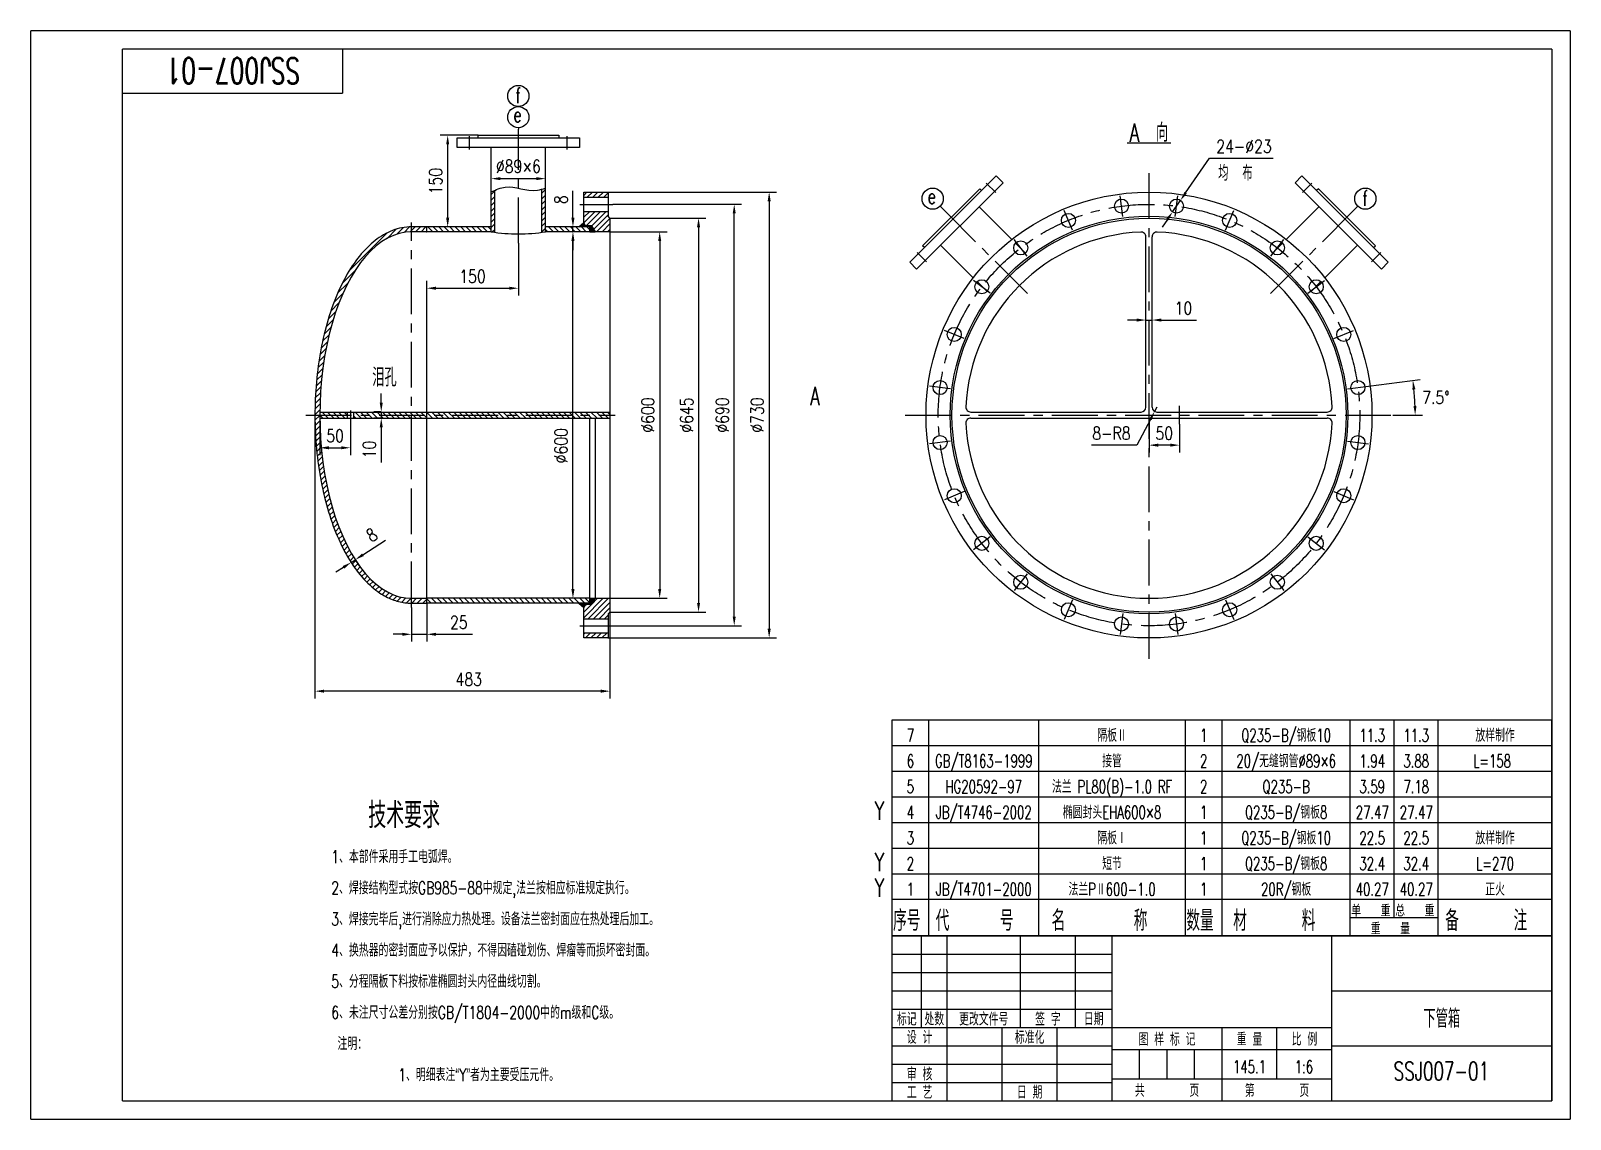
# Model space of a CAD drawing. Header units: millimetres. Extents: x -150 to 2370, y -30 to 1752.
import ezdxf
from ezdxf.enums import TextEntityAlignment as Align

# ---------------------------------------------------------------- set-up
doc = ezdxf.new("R2010")
doc.units = ezdxf.units.MM
doc.header["$LTSCALE"] = 60
doc.linetypes.add('CENTER', pattern=[2, 1.25, -0.25, 0.25, -0.25])
for name, color, linetype in [('1轮廓实线层', 7, 'Continuous'), ('2细线层', 4, 'Continuous'), ('3中心线层', 1, 'CENTER'), ('5剖面线层', 2, 'Continuous'), ('6文字层', 3, 'Continuous'), ('7标注层', 4, 'Continuous'), ('DRAWING0', 2, 'Continuous'), ('图框层', 7, 'Continuous')]:
    doc.layers.add(name, color=color, linetype=linetype)
doc.styles.add('PC_TEXTSTYLE', font='romans.shx', dxfattribs={"width": 0.8, "bigfont": 'hzfs.shx'})
doc.styles.add('TH_GBDIM', font='romans.shx', dxfattribs={"width": 0.8, "bigfont": 'gbcbig.shx'})
doc.dimstyles.new('TH_GBDIM', dxfattribs={"dimscale": 6, "dimtxt": 3.5, "dimasz": 2.5, "dimexe": 2, "dimexo": 0, "dimgap": 1.5, "dimtad": 1, "dimdec": 1, "dimzin": 0, "dimdsep": 46, "dimtxsty": 'TH_GBDIM', "dimcen": 2.5, "dimclrd": 130, "dimclre": 130, "dimclrt": 3, "dimadec": 0, "dimazin": 0, "dimtfac": 0.714286, "dimtdec": 1, "dimtmove": 0, "dimatfit": 3, "dimfxl": 0, "dimtolj": 1, "dimtzin": 0, "dimlwd": -1, "dimlwe": -1, "dimarcsym": 0})

msp = doc.modelspace()

# ---------------------------------------------------------------- texts
at = {"layer": '6文字层', "style": 'PC_TEXTSTYLE', "width": 0.667}
for s, height, p in [('f', 25, (643.77, 1633.53)), ('e', 25, (640.39, 1602.22)), ('A  向', 30, (1649.01, 1570.38)), ('均  布', 25, (1793.73, 1506.71)), ('f', 25, (2030.33, 1465.27)), ('e', 25, (1318.56, 1468.65)), ('泪孔', 30, (408.9, 1169.64)), ('A', 30, (1126.1, 1138.82)), ('Y', 30, (1231.62, 460.31)), ('Y', 30, (1231.62, 376.31)), ('Y', 30, (1231.62, 334.31))]:
    msp.add_text(s, height=height, dxfattribs=at).set_placement(p)
at = {"layer": '6文字层', "style": 'PC_TEXTSTYLE', "width": 0.7}
msp.add_text('技术要求', height=42, dxfattribs=at).set_placement((461.19, 433.96), align=Align.BOTTOM_CENTER)
for s, p in [('1、本部件采用手工电弧焊。', (342, 382.96)), ('2、焊接结构型式按GB985-88中规定,法兰按相应标准规定执行。', (342, 331.96)), ('3、焊接完毕后,进行消除应力热处理。设备法兰密封面应在热处理后加工。', (342, 280.96)), ('4、换热器的密封面应予以保护，不得因磕碰划伤、焊瘤等而损坏密封面。', (342, 229.96)), ('5、分程隔板下料按标准椭圆封头内径曲线切割。', (342, 178.96)), ('6、未注尺寸公差分别按GB/T1804-2000中的m级和C级。', (342, 127.96)), (' 注明：', (342, 76.96)), ('          1、明细表注“Y”者为主要受压元件。', (342, 25.96))]:
    msp.add_text(s, height=21, dxfattribs=at).set_placement(p, align=Align.BOTTOM_LEFT)

# ---------------------------------------------------------------- blocks, each defined once
blk = doc.blocks.new('*D4')
at = {"layer": '7标注层', "color": 130}
for p, q in [((582.1, 1580.9), (520.4, 1580.9)), ((532.4, 1565.9), (532.4, 1445.9)), ((603.6, 1430.9), (520.4, 1430.9))]:
    blk.add_line(p, q, dxfattribs=at)
for points in [[(529.9, 1565.9), (534.9, 1565.9), (532.4, 1580.9)], [(529.9, 1445.9), (534.9, 1445.9), (532.4, 1430.9)]]:
    blk.add_solid(points, dxfattribs=at)
at = {"layer": 'Defpoints', "color": 0}
for p in [(582.1, 1580.9), (532.4, 1430.9), (603.6, 1430.9)]:
    blk.add_point(p, dxfattribs=at)
at = {"layer": '7标注层', "color": 3, "insert": (512.9, 1505.9), "char_height": 21, "attachment_point": 5, "rotation": 90, "style": 'TH_GBDIM'}
blk.add_mtext('\\A1;150{}{}', dxfattribs=at)
blk = doc.blocks.new('*D5')
at = {"layer": '7标注层', "color": 130}
for p, q in [((648.1, 1404.2), (648.1, 1318.5)), ((498.1, 1117.9), (498.1, 1342.5)), ((513.1, 1330.5), (633.1, 1330.5))]:
    blk.add_line(p, q, dxfattribs=at)
for points in [[(513.1, 1333), (513.1, 1328), (498.1, 1330.5)], [(633.1, 1333), (633.1, 1328), (648.1, 1330.5)]]:
    blk.add_solid(points, dxfattribs=at)
at = {"layer": 'Defpoints', "color": 0}
for p in [(648.1, 1404.2), (648.1, 1330.5), (498.1, 1117.9)]:
    blk.add_point(p, dxfattribs=at)
at = {"layer": '7标注层', "color": 3, "insert": (573.1, 1350), "char_height": 21, "attachment_point": 5, "style": 'TH_GBDIM'}
blk.add_mtext('\\A1;150{}{}', dxfattribs=at)
blk = doc.blocks.new('*D6')
at = {"layer": '7标注层', "color": 130}
for p, q in [((315.1, 1122.9), (315.1, 658.8)), ((798.1, 800.4), (798.1, 658.8)), ((783.1, 670.8), (330.1, 670.8))]:
    blk.add_line(p, q, dxfattribs=at)
for points in [[(330.1, 673.3), (330.1, 668.3), (315.1, 670.8)], [(783.1, 673.3), (783.1, 668.3), (798.1, 670.8)]]:
    blk.add_solid(points, dxfattribs=at)
at = {"layer": 'Defpoints', "color": 0}
for p in [(315.1, 1122.9), (798.1, 800.4), (315.1, 670.8)]:
    blk.add_point(p, dxfattribs=at)
at = {"layer": '7标注层', "color": 3, "insert": (567, 690.3), "char_height": 21, "attachment_point": 5, "style": 'TH_GBDIM'}
blk.add_mtext('\\A1;483{}{}', dxfattribs=at)
blk = doc.blocks.new('*D7')
at = {"layer": '7标注层', "color": 130}
for p, q in [((473.1, 807.9), (473.1, 751.9)), ((498.1, 814.9), (498.1, 751.9)), ((458.1, 763.9), (443.1, 763.9)), ((473.1, 763.9), (498.1, 763.9)), ((513.1, 763.9), (573.3, 763.9))]:
    blk.add_line(p, q, dxfattribs=at)
for points in [[(458.1, 766.4), (458.1, 761.4), (473.1, 763.9)], [(513.1, 766.4), (513.1, 761.4), (498.1, 763.9)]]:
    blk.add_solid(points, dxfattribs=at)
at = {"layer": 'Defpoints', "color": 0}
for p in [(473.1, 807.9), (498.1, 814.9), (498.1, 763.9)]:
    blk.add_point(p, dxfattribs=at)
at = {"layer": '7标注层', "color": 3, "insert": (550.7, 783.4), "char_height": 21, "attachment_point": 5, "style": 'TH_GBDIM'}
blk.add_mtext('\\A1;25{}{}', dxfattribs=at)
blk = doc.blocks.new('*D8')
at = {"layer": '7标注层', "color": 130}
for p, q in [((423.7, 1142.9), (423.7, 1157.9)), ((423.7, 1127.9), (411.7, 1127.9)), ((423.7, 1117.9), (411.7, 1117.9)), ((423.7, 1127.9), (423.7, 1117.9)), ((423.7, 1102.9), (423.7, 1045.1))]:
    blk.add_line(p, q, dxfattribs=at)
for points in [[(421.2, 1142.9), (426.2, 1142.9), (423.7, 1127.9)], [(421.2, 1102.9), (426.2, 1102.9), (423.7, 1117.9)]]:
    blk.add_solid(points, dxfattribs=at)
at = {"layer": 'Defpoints', "color": 0}
for p in [(423.7, 1127.9), (423.7, 1117.9), (423.7, 1117.9)]:
    blk.add_point(p, dxfattribs=at)
at = {"layer": '7标注层', "color": 3, "insert": (404.2, 1066.5), "char_height": 21, "attachment_point": 5, "rotation": 90, "style": 'TH_GBDIM'}
blk.add_mtext('\\A1;10{}{}', dxfattribs=at)
blk = doc.blocks.new('*D9')
at = {"layer": '7标注层', "color": 130}
for p, q in [((1675.5, 1278.4), (1675.5, 1290.4)), ((1685.5, 1278.4), (1685.5, 1290.4)), ((1660.5, 1278.4), (1645.5, 1278.4)), ((1675.5, 1278.4), (1685.5, 1278.4)), ((1700.5, 1278.4), (1758.3, 1278.4))]:
    blk.add_line(p, q, dxfattribs=at)
for points in [[(1660.5, 1280.9), (1660.5, 1275.9), (1675.5, 1278.4)], [(1700.5, 1280.9), (1700.5, 1275.9), (1685.5, 1278.4)]]:
    blk.add_solid(points, dxfattribs=at)
at = {"layer": 'Defpoints', "color": 0}
for p in [(1675.5, 1278.4), (1685.5, 1278.4), (1685.5, 1278.4)]:
    blk.add_point(p, dxfattribs=at)
at = {"layer": '7标注层', "color": 3, "insert": (1736.9, 1297.9), "char_height": 21, "attachment_point": 5, "style": 'TH_GBDIM'}
blk.add_mtext('\\A1;10{}{}', dxfattribs=at)
blk = doc.blocks.new('*D10')
at = {"layer": '7标注层', "color": 130}
for p, q in [((1693.5, 1135.9), (1689.7, 1128.8)), ((1682.7, 1115.6), (1660.4, 1073.6)), ((1660.4, 1073.6), (1586.6, 1073.6))]:
    blk.add_line(p, q, dxfattribs=at)
blk.add_solid([(1680.5, 1116.7), (1684.9, 1114.4), (1689.7, 1128.8)], dxfattribs=at)
at = {"layer": 'Defpoints', "color": 0}
for p in [(1693.5, 1135.9), (1689.7, 1128.8)]:
    blk.add_point(p, dxfattribs=at)
at = {"layer": '7标注层', "color": 3, "insert": (1619, 1093.1), "char_height": 21, "attachment_point": 5, "style": 'TH_GBDIM'}
blk.add_mtext('\\A1;8-R8{}{}', dxfattribs=at)
blk = doc.blocks.new('*D11')
at = {"layer": '7标注层', "color": 130}
for p, q in [((765.1, 1422.9), (725.5, 1422.9)), ((737.5, 837.9), (737.5, 1407.9)), ((765.1, 822.9), (725.5, 822.9))]:
    blk.add_line(p, q, dxfattribs=at)
for points in [[(735, 1407.9), (740, 1407.9), (737.5, 1422.9)], [(735, 837.9), (740, 837.9), (737.5, 822.9)]]:
    blk.add_solid(points, dxfattribs=at)
at = {"layer": 'Defpoints', "color": 0}
for p in [(737.5, 1422.9), (765.1, 1422.9), (765.1, 822.9)]:
    blk.add_point(p, dxfattribs=at)
at = {"layer": '7标注层', "color": 3, "insert": (718, 1072.7), "char_height": 21, "attachment_point": 5, "rotation": 90, "style": 'TH_GBDIM'}
blk.add_mtext('\\A1;%%c600{}{}', dxfattribs=at)
blk = doc.blocks.new('*D12')
at = {"layer": '7标注层', "color": 130}
for p, q in [((737.5, 1445.9), (737.5, 1490.1)), ((747.1, 1430.9), (725.5, 1430.9)), ((765.1, 1422.9), (725.5, 1422.9)), ((737.5, 1422.9), (737.5, 1430.9)), ((737.5, 1407.9), (737.5, 1392.9))]:
    blk.add_line(p, q, dxfattribs=at)
for points in [[(735, 1445.9), (740, 1445.9), (737.5, 1430.9)], [(735, 1407.9), (740, 1407.9), (737.5, 1422.9)]]:
    blk.add_solid(points, dxfattribs=at)
at = {"layer": 'Defpoints', "color": 0}
for p in [(737.5, 1430.9), (747.1, 1430.9), (765.1, 1422.9)]:
    blk.add_point(p, dxfattribs=at)
at = {"layer": '7标注层', "color": 3, "insert": (718, 1475.5), "char_height": 21, "attachment_point": 5, "rotation": 90, "style": 'TH_GBDIM'}
blk.add_mtext('\\A1;8{}{}', dxfattribs=at)
blk = doc.blocks.new('*D13')
at = {"layer": '7标注层', "color": 130}
for p, q in [((798.1, 1422.9), (891.5, 1422.9)), ((879.5, 1407.9), (879.5, 837.9)), ((798.1, 822.9), (891.5, 822.9))]:
    blk.add_line(p, q, dxfattribs=at)
for points in [[(877, 1407.9), (882, 1407.9), (879.5, 1422.9)], [(877, 837.9), (882, 837.9), (879.5, 822.9)]]:
    blk.add_solid(points, dxfattribs=at)
at = {"layer": 'Defpoints', "color": 0}
for p in [(798.1, 1422.9), (798.1, 822.9), (879.5, 822.9)]:
    blk.add_point(p, dxfattribs=at)
at = {"layer": '7标注层', "color": 3, "insert": (860, 1122.9), "char_height": 21, "attachment_point": 5, "rotation": 90, "style": 'TH_GBDIM'}
blk.add_mtext('\\A1;%%c600{}{}', dxfattribs=at)
blk = doc.blocks.new('*D14')
at = {"layer": '7标注层', "color": 130}
for p, q in [((798.1, 1445.4), (955.1, 1445.4)), ((943.1, 1430.4), (943.1, 815.4)), ((798.1, 800.4), (955.1, 800.4))]:
    blk.add_line(p, q, dxfattribs=at)
for points in [[(940.6, 1430.4), (945.6, 1430.4), (943.1, 1445.4)], [(940.6, 815.4), (945.6, 815.4), (943.1, 800.4)]]:
    blk.add_solid(points, dxfattribs=at)
at = {"layer": 'Defpoints', "color": 0}
for p in [(798.1, 1445.4), (798.1, 800.4), (943.1, 800.4)]:
    blk.add_point(p, dxfattribs=at)
at = {"layer": '7标注层', "color": 3, "insert": (923.6, 1122.9), "char_height": 21, "attachment_point": 5, "rotation": 90, "style": 'TH_GBDIM'}
blk.add_mtext('\\A1;%%c645{}{}', dxfattribs=at)
blk = doc.blocks.new('*D15')
at = {"layer": '7标注层', "color": 130}
for p, q in [((802.6, 1467.9), (1013.5, 1467.9)), ((1001.5, 792.9), (1001.5, 1452.9)), ((802.6, 777.9), (1013.5, 777.9))]:
    blk.add_line(p, q, dxfattribs=at)
for points in [[(999, 1452.9), (1004, 1452.9), (1001.5, 1467.9)], [(999, 792.9), (1004, 792.9), (1001.5, 777.9)]]:
    blk.add_solid(points, dxfattribs=at)
at = {"layer": 'Defpoints', "color": 0}
for p in [(802.6, 1467.9), (1001.5, 1467.9), (802.6, 777.9)]:
    blk.add_point(p, dxfattribs=at)
at = {"layer": '7标注层', "color": 3, "insert": (982, 1122.9), "char_height": 21, "attachment_point": 5, "rotation": 90, "style": 'TH_GBDIM'}
blk.add_mtext('\\A1;%%c690{}{}', dxfattribs=at)
blk = doc.blocks.new('*D16')
at = {"layer": '7标注层', "color": 130}
for p, q in [((795.1, 1487.9), (1070.7, 1487.9)), ((1058.7, 1472.9), (1058.7, 772.9)), ((795.1, 757.9), (1070.7, 757.9))]:
    blk.add_line(p, q, dxfattribs=at)
for points in [[(1056.2, 1472.9), (1061.2, 1472.9), (1058.7, 1487.9)], [(1056.2, 772.9), (1061.2, 772.9), (1058.7, 757.9)]]:
    blk.add_solid(points, dxfattribs=at)
at = {"layer": 'Defpoints', "color": 0}
for p in [(795.1, 1487.9), (795.1, 757.9), (1058.7, 757.9)]:
    blk.add_point(p, dxfattribs=at)
at = {"layer": '7标注层', "color": 3, "insert": (1039.2, 1122.9), "char_height": 21, "attachment_point": 5, "rotation": 90, "style": 'TH_GBDIM'}
blk.add_mtext('\\A1;%%c730{}{}', dxfattribs=at)
blk = doc.blocks.new('*D17')
at = {"layer": '7标注层', "color": 130}
for p, q in [((1740.5, 1486.8), (1779.4, 1543.2)), ((1779.4, 1543.2), (1883.6, 1543.2)), ((1719, 1455.4), (1732, 1474.4)), ((1710.5, 1443.1), (1702, 1430.7))]:
    blk.add_line(p, q, dxfattribs=at)
for points in [[(1738.5, 1488.2), (1742.6, 1485.3), (1732, 1474.4)], [(1708.5, 1444.5), (1712.6, 1441.7), (1719, 1455.4)]]:
    blk.add_solid(points, dxfattribs=at)
at = {"layer": 'Defpoints', "color": 0}
for p in [(1732, 1474.4), (1719, 1455.4)]:
    blk.add_point(p, dxfattribs=at)
at = {"layer": '7标注层', "color": 3, "insert": (1836, 1562.7), "char_height": 21, "attachment_point": 5, "style": 'TH_GBDIM'}
blk.add_mtext('\\A1;24-%%c23{}{}', dxfattribs=at)
blk = doc.blocks.new('*D18')
at = {"layer": '7标注层', "color": 130}
for p, q in [((2039.7, 1170.1), (2124.4, 1181.3)), ((2079.5, 1122.9), (2128.2, 1122.9))]:
    blk.add_line(p, q, dxfattribs=at)
blk.add_arc((1680.5, 1122.9), 435.7, 1.9727, 5.5273, dxfattribs=at)
for points in [[(2111.7, 1164.5), (2116.6, 1165.1), (2112.5, 1179.7)], [(2118.4, 1137.9), (2113.4, 1137.8), (2116.2, 1122.9)]]:
    blk.add_solid(points, dxfattribs=at)
at = {"layer": 'Defpoints', "color": 0}
for p in [(2005.4, 1165.6), (2039.7, 1170.1), (2114.5, 1160.8), (1281.5, 1122.9), (2079.5, 1122.9)]:
    blk.add_point(p, dxfattribs=at)
at = {"layer": '7标注层', "color": 3, "insert": (2150.1, 1151.6), "char_height": 21, "attachment_point": 5, "style": 'TH_GBDIM'}
blk.add_mtext('\\A1;7.5%%d{}{}', dxfattribs=at)
blk = doc.blocks.new('*D19')
at = {"layer": '7标注层', "color": 130}
for p, q in [((393.7, 894.1), (430.9, 918)), ((374.4, 881.6), (381.1, 886)), ((381.1, 886), (387.6, 875.9)), ((361.8, 873.5), (349.2, 865.4)), ((374.4, 881.6), (380.9, 871.5))]:
    blk.add_line(p, q, dxfattribs=at)
for points in [[(392.4, 896.2), (395.1, 892), (381.1, 886)], [(360.4, 875.6), (363.1, 871.4), (374.4, 881.6)]]:
    blk.add_solid(points, dxfattribs=at)
at = {"layer": 'Defpoints', "color": 0}
for p in [(381.1, 886), (381.1, 886), (374.4, 881.6)]:
    blk.add_point(p, dxfattribs=at)
at = {"layer": '7标注层', "color": 3, "insert": (408.1, 926.5), "char_height": 21, "attachment_point": 5, "rotation": 32.7663, "style": 'TH_GBDIM'}
blk.add_mtext('\\A1;8{}{}', dxfattribs=at)
blk = doc.blocks.new('*D20')
at = {"layer": '7标注层', "color": 130}
for p, q in [((603.6, 1491.9), (603.6, 1521.9)), ((692.6, 1494.4), (692.6, 1521.9)), ((618.6, 1509.9), (677.6, 1509.9))]:
    blk.add_line(p, q, dxfattribs=at)
for points in [[(618.6, 1512.4), (618.6, 1507.4), (603.6, 1509.9)], [(677.6, 1512.4), (677.6, 1507.4), (692.6, 1509.9)]]:
    blk.add_solid(points, dxfattribs=at)
at = {"layer": 'Defpoints', "color": 0}
for p in [(603.6, 1491.9), (692.6, 1509.9), (692.6, 1494.4)]:
    blk.add_point(p, dxfattribs=at)
at = {"layer": '7标注层', "color": 3, "insert": (648.1, 1530), "char_height": 21, "attachment_point": 5, "style": 'TH_GBDIM'}
blk.add_mtext('\\A1;%%c89×6{}{}', dxfattribs=at)
blk = doc.blocks.new('*D21')
at = {"layer": '7标注层', "color": 130}
for p, q in [((323.1, 1122.9), (323.1, 1057.3)), ((373.1, 1114.3), (373.1, 1057.3)), ((338.1, 1069.3), (358.1, 1069.3))]:
    blk.add_line(p, q, dxfattribs=at)
for points in [[(338.1, 1071.8), (338.1, 1066.8), (323.1, 1069.3)], [(358.1, 1071.8), (358.1, 1066.8), (373.1, 1069.3)]]:
    blk.add_solid(points, dxfattribs=at)
at = {"layer": 'Defpoints', "color": 0}
for p in [(323.1, 1122.9), (373.1, 1114.3), (373.1, 1069.3)]:
    blk.add_point(p, dxfattribs=at)
at = {"layer": '7标注层', "color": 3, "insert": (348.1, 1088.8), "char_height": 21, "attachment_point": 5, "style": 'TH_GBDIM'}
blk.add_mtext('\\A1;50{}{}', dxfattribs=at)
blk = doc.blocks.new('PC_MXBTITLERECORD')
at = {"layer": '1轮廓实线层'}
for p, q in [((-180, 0), (-180, 10)), ((-170, 0), (-170, 10)), ((-140, 0), (-140, 10)), ((-100, 0), (-100, 10)), ((-90, 0), (-90, 10)), ((-55, 0), (-55, 10)), ((-43, 5), (-43, 10)), ((-31, 0), (-31, 10)), ((0, 0), (0, 10)), ((-55, 5), (-31, 5))]:
    blk.add_line(p, q, dxfattribs=at)
at = {"layer": 'DRAWING0'}
for p, q in [((-180, 10), (0, 10)), ((-180, 0), (0, 0))]:
    blk.add_line(p, q, dxfattribs=at)
at = {"layer": '6文字层', "style": 'PC_TEXTSTYLE', "width": 0.667}
for s, height, p in [('单\u3000\u3000重', 3.2, (-54.73, 5.31)), ('总\u3000\u3000重', 3.2, (-42.73, 5.31)), ('序号', 5.6, (-179.73, 1.39)), ('代\u3000\u3000\u3000 号', 5.6, (-168.11, 1.39)), ('名\u3000\u3000\u3000\u3000\u3000称', 5.6, (-136.49, 1.39)), ('数量', 5.6, (-99.73, 1.39)), ('材\u3000\u3000\u3000\u3000料', 5.6, (-86.93, 1.39)), ('备\u3000\u3000\u3000\u3000注', 5.6, (-29.11, 1.39)), ('重\u3000\u3000量', 3.2, (-49.39, 0.4))]:
    blk.add_text(s, height=height, dxfattribs=at).set_placement(p)
blk = doc.blocks.new('PC_MXB_BLOCK')
at = {"layer": '1轮廓实线层'}
for p, q in [((-180, 0), (-180, 7)), ((-170, 0), (-170, 7)), ((-140, 0), (-140, 7)), ((-100, 0), (-100, 7)), ((-90, 0), (-90, 7)), ((-55, 0), (-55, 7)), ((-43, 0), (-43, 7)), ((-31, 0), (-31, 7)), ((0, 0), (0, 7))]:
    blk.add_line(p, q, dxfattribs=at)
at = {"layer": 'DRAWING0'}
for p, q in [((-180, 7), (0, 7)), ((-180, 0), (0, 0))]:
    blk.add_line(p, q, dxfattribs=at)
at = {"layer": '6文字层', "style": 'PC_TEXTSTYLE', "flags": 4}
for tag, width, p, p2 in [('序号', 1.192444, (-180, 1), (-170, 1)), ('代号', 3.577332, (-170, 1), (-140, 1)), ('名称', 4.71137, (-140, 1), (-100, 1)), ('数量', 1.18267, (-100, 1), (-90, 1)), ('材料', 4.122449, (-90, 1), (-55, 1)), ('单重', 1.430933, (-55, 1), (-43, 1)), ('总重', 1.430933, (-43, 1), (-31, 1)), ('备注', 3.621747, (-31, 1), (0, 1))]:
    blk.add_attdef(tag, text='', height=3.5, dxfattribs=dict(at, width=width)).set_placement(p, p2, align=Align.FIT)
blk = doc.blocks.new('*D24')
at = {"layer": '7标注层', "color": 130}
for p, q in [((1680.5, 1117.9), (1680.5, 1061.6)), ((1730.5, 1107.9), (1730.5, 1061.6)), ((1715.5, 1073.6), (1695.5, 1073.6))]:
    blk.add_line(p, q, dxfattribs=at)
for points in [[(1695.5, 1076.1), (1695.5, 1071.1), (1680.5, 1073.6)], [(1715.5, 1076.1), (1715.5, 1071.1), (1730.5, 1073.6)]]:
    blk.add_solid(points, dxfattribs=at)
at = {"layer": 'Defpoints', "color": 0}
for p in [(1680.5, 1117.9), (1730.5, 1107.9), (1680.5, 1073.6)]:
    blk.add_point(p, dxfattribs=at)
at = {"layer": '7标注层', "color": 3, "insert": (1705.5, 1093.1), "char_height": 21, "attachment_point": 5, "style": 'TH_GBDIM'}
blk.add_mtext('\\A1;50{}{}', dxfattribs=at)
blk = doc.blocks.new('PC_TITLE_BLOCK')
at = {"layer": '1轮廓实线层'}
for p, q in [((0, 45), (-180, 45)), ((-180, 0), (-180, 45)), ((-172, 20), (-172, 45)), ((-165, 20), (-165, 45)), ((-145, 20), (-145, 45)), ((-130, 20), (-130, 45)), ((-120, 0), (-120, 45)), ((-60, 30), (0, 30)), ((-180, 20), (-60, 20)), ((-165, 0), (-165, 20)), ((-150, 0), (-150, 20)), ((-135, 0), (-135, 20)), ((-90, 0), (-90, 20)), ((-75, 6), (-75, 20)), ((-120, 14), (-60, 14)), ((-60, 15), (0, 15)), ((-120, 6), (-60, 6)), ((-180, 0), (0, 0))]:
    blk.add_line(p, q, dxfattribs=at)
at = {"layer": '1轮廓实线层', "color": 7}
for p, q in [((-60, 0), (-60, 45)), ((-180, 25), (-120, 25))]:
    blk.add_line(p, q, dxfattribs=at)
at = {"layer": '2细线层'}
for p, q in [((-180, 40), (-120, 40)), ((-180, 35), (-120, 35)), ((-180, 30), (-120, 30)), ((-180, 15), (-120, 15)), ((-112.5, 6), (-112.5, 14)), ((-105, 6), (-105, 14)), ((-97.5, 6), (-97.5, 14)), ((-180, 10), (-120, 10)), ((-180, 5), (-120, 5))]:
    blk.add_line(p, q, dxfattribs=at)
at = {"layer": '图框层'}
blk.add_line((0, 0), (0, 45), dxfattribs=at)
at = {"layer": '6文字层', "style": 'PC_TEXTSTYLE', "width": 0.667}
for s, p in [('标记', (-176, 22.5)), ('处数', (-168.5, 22.5)), (' 更改文件号 ', (-155, 22.5)), (' 签 字 ', (-137.5, 22.5)), (' 日期 ', (-125, 22.5)), (' 设 计 ', (-172.5, 17.51)), (' 标准化 ', (-142.5, 17.51)), (' 图 样 标 记 ', (-105, 17)), (' 重 量 ', (-82.5, 17)), (' 比 例 ', (-67.5, 17)), (' 审 核 ', (-172.5, 7.5)), (' 工 艺 ', (-172.5, 2.5)), (' 日 期 ', (-142.5, 2.5)), ('共       页', (-105, 3)), ('第       页', (-75, 3))]:
    blk.add_text(s, height=3.5, dxfattribs=at).set_placement(p, align=Align.MIDDLE)
at = {"layer": '6文字层', "style": 'PC_TEXTSTYLE', "flags": 8}
for tag, height, width, p, p2 in [('企业名称', 5, 1.98445, (-54.29, 34.82), (-5.27, 34.82)), ('产品名称或材料标记', 7, 0.600652, (-113.46, 28.64), (-66.42, 28.64)), ('图样名称', 5, 2.004495, (-54.79, 19.98), (-5.27, 19.98)), ('标准化', 3.5, 1.023147, (-133.83, 15.37), (-120.75, 15.37)), ('审核', 3.5, 1.579393, (-163.99, 5.37), (-150.63, 5.37)), ('重量', 3.5, 1.408247, (-88.46, 7.54), (-76.55, 7.54)), ('比例', 3.5, 1.385287, (-73.35, 7.54), (-61.93, 7.54)), ('图样代号', 5, 2.006536, (-54.79, 5.63), (-5.52, 5.63)), ('工艺', 3.5, 1.621807, (-164.21, 0.37), (-150.89, 0.37)), ('共几页', 3.5, 0.557144, (-108.07, 0.63), (-101.05, 0.63)), ('日期', 3.5, 1.560088, (-133.83, 0.37), (-120.75, 0.37))]:
    blk.add_attdef(tag, text='', height=height, dxfattribs=dict(at, width=width)).set_placement(p, p2, align=Align.FIT)
at = {"layer": '6文字层', "style": 'PC_TEXTSTYLE', "width": 6.250326, "flags": 8}
blk.add_attdef('设计', text='', height=3.5, rotation=359.89, dxfattribs=at).set_placement((-164.23, 15.37), (-150.37, 15.35), align=Align.FIT)
at = {"layer": '6文字层', "color": 3, "style": 'PC_TEXTSTYLE', "width": 0.56476, "flags": 8}
blk.add_attdef('第几页', text='', height=3.5, dxfattribs=at).set_placement((-78.29, 0.75), (-71.16, 0.75), align=Align.FIT)
at = {"layer": '6文字层', "ltscale": 10, "style": 'PC_TEXTSTYLE', "flags": 1}
blk.add_attdef('图纸张数', (-58.68, -0.49), '', height=2.5, dxfattribs=at)
blk = doc.blocks.new('PC_TYDH_BLOCK')
for p in [(60, 0), (0, -12)]:
    blk.add_line(p, (60, -12))
at = {"layer": '6文字层', "style": 'PC_TEXTSTYLE', "width": 1.625933}
blk.add_attdef('图样代号', text='', height=7, rotation=180, dxfattribs=at).set_placement((58.24, -2.4), (2.35, -2.4), align=Align.FIT)

# ---------------------------------------------------------------- dimensions: what is measured, and where the dimension line sits
at = {"layer": '7标注层'}
for base, p1, p2, text, picture, middle in [((532.43, 1430.86), (582.14, 1580.86), (603.64, 1430.86), '150{}{}', '*D4', (512.93, 1505.86)), ((1058.67, 757.86), (795.14, 1487.86), (795.14, 757.86), '%%c730{}{}', '*D16', (1039.17, 1122.86)), ((1001.48, 1467.86), (802.61, 777.86), (802.61, 1467.86), '%%c690{}{}', '*D15', (981.98, 1122.86)), ((943.14, 800.36), (798.14, 1445.36), (798.14, 800.36), '%%c645{}{}', '*D14', (923.64, 1122.86)), ((879.49, 822.86), (798.14, 1422.86), (798.14, 822.86), '%%c600{}{}', '*D13', (859.99, 1122.86)), ((423.65, 1117.86), (423.65, 1127.86), (423.65, 1117.86), '10{}{}', '*D8', (404.15, 1066.46))]:
    dim = msp.add_linear_dim(base=base, p1=p1, p2=p2, angle=90, text=text, dimstyle='TH_GBDIM', override={"dimgap": 1.5, "dimtad": 1, "dimjust": 0, "dimse1": 0, "dimse2": 0, "dimsd1": 0, "dimsd2": 0, "dimclrt": 3, "dimtvp": 0}, dxfattribs=at)
    dim.commit()
    dim.dimension.update_dxf_attribs({"geometry": picture, "text_midpoint": middle})
dim = msp.add_diameter_dim_2p(p1=(1719.02, 1455.43), p2=(1732.05, 1474.39), text='24-%%c23{}{}', dimstyle='TH_GBDIM', override={"dimtoh": 1, "dimsd1": 0, "dimclrt": 3, "dimtofl": 1, "dimatfit": 0}, dxfattribs=at)
dim.commit()
dim.dimension.update_dxf_attribs({"geometry": '*D17', "text_midpoint": (1835.97, 1543.23), "dimtype": 163})
for base, p1, p2, text, picture, middle in [((692.64, 1509.9), (603.64, 1491.86), (692.64, 1494.37), '%%c89×6{}{}', '*D20', (648.14, 1529.97)), ((648.14, 1330.47), (498.14, 1117.86), (648.14, 1404.2), '150{}{}', '*D5', (573.14, 1349.97)), ((1685.5, 1278.4), (1675.5, 1278.4), (1685.5, 1278.4), '10{}{}', '*D9', (1736.9, 1297.9)), ((373.14, 1069.25), (323.14, 1122.86), (373.14, 1114.3), '50{}{}', '*D21', (348.14, 1088.75)), ((1680.5, 1073.63), (1730.5, 1107.86), (1680.5, 1117.86), '50{}{}', '*D24', (1705.5, 1093.13)), ((498.14, 763.86), (473.14, 807.86), (498.14, 814.86), '25{}{}', '*D7', (550.74, 783.36))]:
    dim = msp.add_linear_dim(base=base, p1=p1, p2=p2, text=text, dimstyle='TH_GBDIM', override={"dimgap": 1.5, "dimtad": 1, "dimjust": 0, "dimse1": 0, "dimse2": 0, "dimsd1": 0, "dimsd2": 0, "dimclrt": 3, "dimtvp": 0}, dxfattribs=at)
    dim.commit()
    dim.dimension.update_dxf_attribs({"geometry": picture, "text_midpoint": middle})
for base, p1, p2, text, picture, middle in [((737.49, 1430.86), (765.14, 1422.86), (747.14, 1430.86), '8{}{}', '*D12', (737.49, 1475.46)), ((737.49, 1422.86), (765.14, 822.86), (765.14, 1422.86), '%%c600{}{}', '*D11', (737.49, 1072.74))]:
    dim = msp.add_linear_dim(base=base, p1=p1, p2=p2, angle=90, text=text, dimstyle='TH_GBDIM', override={"dimgap": 1.5, "dimtad": 1, "dimjust": 0, "dimse1": 0, "dimse2": 0, "dimsd1": 0, "dimsd2": 0, "dimclrt": 3, "dimtvp": 0}, dxfattribs=at)
    dim.commit()
    dim.dimension.update_dxf_attribs({"geometry": picture, "text_midpoint": middle, "dimtype": 160})
dim = msp.add_angular_dim_2l(base=(2114.53, 1160.84), line1=((1281.54, 1122.86), (2079.47, 1122.86)), line2=((2005.44, 1165.64), (2039.67, 1170.15)), text='7.5%%d{}{}', dimstyle='TH_GBDIM', override={"dimtad": 0, "dimtih": 1, "dimtoh": 1, "dimtmove": 1}, dxfattribs=at)
dim.commit()
dim.dimension.update_dxf_attribs({"geometry": '*D18', "text_midpoint": (2150.12, 1151.61), "dimtype": 162})
dim = msp.add_radius_dim(center=(1693.5, 1135.86), mpoint=(1689.74, 1128.8), text='8-R8{}{}', dimstyle='TH_GBDIM', override={"dimtoh": 1, "dimsd1": 0, "dimclrt": 3, "dimtofl": 1, "dimatfit": 0}, dxfattribs=at)
dim.commit()
dim.dimension.update_dxf_attribs({"geometry": '*D10', "text_midpoint": (1618.98, 1073.63), "dimtype": 164})
dim = msp.add_linear_dim(base=(315.14, 670.77), p1=(798.14, 800.36), p2=(315.14, 1122.86), text='483{}{}', dimstyle='TH_GBDIM', override={"dimgap": 1.5, "dimtad": 1, "dimjust": 0, "dimse1": 0, "dimse2": 0, "dimsd1": 0, "dimsd2": 0, "dimclrt": 3, "dimtvp": 0}, dxfattribs=at)
dim.commit()
dim.dimension.update_dxf_attribs({"geometry": '*D6', "text_midpoint": (566.99, 670.77), "dimtype": 160})
dim = msp.add_aligned_dim(p1=(374.39, 881.62), p2=(381.12, 885.95), distance=0, text='8{}{}', dimstyle='TH_GBDIM', override={"dimgap": 1.5, "dimtad": 1, "dimjust": 0, "dimse1": 0, "dimse2": 0, "dimsd1": 0, "dimsd2": 0, "dimclrt": 3, "dimtvp": 0}, dxfattribs=at)
dim.commit()
dim.dimension.update_dxf_attribs({"geometry": '*D19', "text_midpoint": (408.07, 926.49)})

# ---------------------------------------------------------------- hatches: boundary and pattern name
at = {"layer": '5剖面线层'}
h = msp.add_hatch(dxfattribs=at)
h.set_pattern_fill('ANSI31', color=256, scale=2, style=0)
edge = h.paths.add_edge_path()
edge.add_spline(control_points=[(692.64, 1494.37), (690.66, 1493.83), (688.65, 1493.27), (686.64, 1492.76)], knot_values=[100.5024019, 100.5024019, 100.5024019, 100.5024019, 105.9641833, 105.9641833, 105.9641833, 105.9641833], degree=3, periodic=0)
edge.add_line((686.64, 1492.76), (686.64, 1422.03))
edge.add_arc((648.14, 1719.54), 300, 277.37329, 278.53035)
edge.add_line((692.64, 1422.86), (692.64, 1494.37))
edge = h.paths.add_edge_path()
edge.add_spline(control_points=[(609.64, 1490.84), (607.64, 1489.97), (605.64, 1489.04), (603.64, 1488.1)], knot_values=[16.2944387, 16.2944387, 16.2944387, 16.2944387, 22.7331769, 22.7331769, 22.7331769, 22.7331769], degree=3, periodic=0)
edge.add_line((603.64, 1488.1), (603.64, 1422.86))
edge.add_arc((648.14, 1719.54), 300, 261.46965, 262.62671)
edge.add_line((609.64, 1422.03), (609.64, 1490.84))
h = msp.add_hatch(dxfattribs=at)
h.set_pattern_fill('ANSI31', color=256, scale=2, style=0)
h.paths.add_polyline_path([(795.14, 1487.86), (755.14, 1487.86), (755.14, 1479.36), (795.14, 1479.36)])
h.paths.add_polyline_path([(798.14, 1445.36), (795.14, 1448.36), (795.14, 1456.36), (755.14, 1456.36), (755.14, 1438.06), (758.14, 1432.86), (768.14, 1432.86), (773.92, 1422.86), (798.14, 1422.86)])
h.paths.add_polyline_path([(798.14, 822.86), (773.92, 822.86), (768.14, 812.86), (758.14, 812.86), (755.14, 807.67), (755.14, 789.36), (795.14, 789.36), (795.14, 797.36), (798.14, 800.36)])
h.paths.add_polyline_path([(795.14, 766.36), (755.14, 766.36), (755.14, 757.86), (795.14, 757.86)])
h = msp.add_hatch(color=256, dxfattribs=at)
h.paths.add_polyline_path([(768.14, 1432.86), (765.14, 1432.86), (765.14, 1430.86), (765.14, 1422.86), (773.92, 1422.86)])
h.paths.add_polyline_path([(747.14, 1430.86), (758.14, 1430.86), (758.14, 1432.86), (755.14, 1438.06)])
h = msp.add_hatch(dxfattribs=at)
h.set_pattern_fill('ANSI31', color=256, scale=2, style=0)
h.paths.add_polyline_path([(498.14, 1430.86), (473.14, 1430.86), (473.14, 1422.86), (498.14, 1422.86)])
edge = h.paths.add_edge_path()
edge.add_ellipse((473.14, 1122.86), major_axis=(0, 300), ratio=0.5, start_angle=0, end_angle=89.04502, ccw=False)
edge.add_line((473.14, 1422.86), (473.14, 1430.86))
edge.add_spline(control_points=[(473.14, 1430.86), (467.94, 1430.86), (462.74, 1430.37), (452.43, 1428.43), (447.31, 1426.97), (437.23, 1423.14), (432.26, 1420.76), (418.01, 1412.5), (408.99, 1405.43), (391.9, 1388.35), (383.83, 1378.35), (368.82, 1355.77), (361.87, 1343.19), (349.27, 1315.84), (343.61, 1301.07), (333.74, 1269.8), (329.53, 1253.3), (322.66, 1219.1), (320.01, 1201.39), (316.35, 1165.34), (315.34, 1146.99), (315.15, 1126.69), (315.14, 1124.78), (315.14, 1122.86)], knot_values=[0, 0, 0, 0, 0.0939803, 0.0939803, 0.1879606, 0.1879606, 0.2819409, 0.2819409, 0.4633632, 0.4633632, 0.6447854, 0.6447854, 0.8262077, 0.8262077, 1.00763, 1.00763, 1.1890523, 1.1890523, 1.3704745, 1.3704745, 1.5518968, 1.5518968, 1.5707963, 1.5707963, 1.5707963, 1.5707963], degree=3, periodic=0)
edge.add_line((315.14, 1122.86), (323.14, 1122.86))
edge.add_ellipse((473.14, 1122.86), major_axis=(0, 300), ratio=0.5, start_angle=89.04502, end_angle=90, ccw=False)
edge = h.paths.add_edge_path()
edge.add_ellipse((473.14, 1122.86), major_axis=(0, 300), ratio=0.5, start_angle=90.95497, end_angle=180, ccw=False)
edge.add_ellipse((473.14, 1122.86), major_axis=(0, 300), ratio=0.5, start_angle=90, end_angle=90.95497, ccw=False)
edge.add_line((323.14, 1122.86), (315.14, 1122.86))
edge.add_spline(control_points=[(315.14, 1122.86), (315.14, 1106.39), (315.81, 1089.93), (318.63, 1055.52), (320.95, 1037.63), (327.16, 1002.95), (331.06, 986.16), (340.32, 954.2), (345.69, 939.02), (357.75, 910.78), (364.44, 897.71), (378.98, 874.07), (386.83, 863.5), (403.51, 845.22), (412.34, 837.51), (428.08, 827.09), (434.77, 823.58), (448.45, 818.26), (455.43, 816.46), (466.02, 815.09), (469.58, 814.86), (473.14, 814.86)], knot_values=[1.5707963, 1.5707963, 1.5707963, 1.5707963, 1.7333191, 1.7333191, 1.9147414, 1.9147414, 2.0961636, 2.0961636, 2.2775859, 2.2775859, 2.4590082, 2.4590082, 2.6404304, 2.6404304, 2.8218527, 2.8218527, 2.9495457, 2.9495457, 3.0772387, 3.0772387, 3.1415927, 3.1415927, 3.1415927, 3.1415927], degree=3, periodic=0)
edge.add_line((473.14, 814.86), (473.14, 822.86))
h.paths.add_polyline_path([(498.14, 822.86), (473.14, 822.86), (473.14, 814.86), (498.14, 814.86)])
h = msp.add_hatch(dxfattribs=at)
h.set_pattern_fill('ANSI31', color=256, scale=2, angle=90, style=0)
h.paths.add_polyline_path([(603.64, 1430.86), (498.14, 1430.86), (498.14, 1422.86), (603.64, 1422.86)])
h.paths.add_polyline_path([(765.14, 1430.86), (692.64, 1430.86), (692.64, 1422.86), (765.14, 1422.86)])
h.paths.add_polyline_path([(765.14, 822.86), (498.14, 822.86), (498.14, 814.86), (765.14, 814.86)])
h = msp.add_hatch(dxfattribs=at)
h.set_pattern_fill('ANSI31', color=256, scale=2, angle=90, style=0)
edge = h.paths.add_edge_path()
edge.add_line((368.14, 1127.86), (323.16, 1127.86))
edge.add_ellipse((473.14, 1122.86), major_axis=(0, 300), ratio=0.5, start_angle=89.04502, end_angle=90)
edge.add_line((323.14, 1122.86), (368.14, 1122.86))
edge.add_line((368.14, 1122.86), (368.14, 1127.86))
edge = h.paths.add_edge_path()
edge.add_line((368.14, 1122.86), (323.14, 1122.86))
edge.add_ellipse((473.14, 1122.86), major_axis=(0, 300), ratio=0.5, start_angle=90, end_angle=90.95497)
edge.add_line((323.16, 1117.86), (368.14, 1117.86))
edge.add_line((368.14, 1117.86), (368.14, 1122.86))
h.paths.add_polyline_path([(473.14, 1127.86), (378.14, 1127.86), (378.14, 1122.86), (473.14, 1122.86)])
h.paths.add_polyline_path([(473.14, 1122.86), (378.14, 1122.86), (378.14, 1117.86), (473.14, 1117.86)])
h.paths.add_polyline_path([(798.14, 1127.86), (473.14, 1127.86), (473.14, 1122.86), (798.14, 1122.86)])
h.paths.add_polyline_path([(798.14, 1122.86), (473.14, 1122.86), (473.14, 1117.86), (798.14, 1117.86)])
h = msp.add_hatch(color=256, dxfattribs=at)
h.paths.add_polyline_path([(747.14, 814.86), (755.14, 807.67), (758.14, 812.86), (758.14, 814.86)])
h.paths.add_polyline_path([(773.92, 822.86), (765.14, 822.86), (765.14, 814.86), (765.14, 812.86), (768.14, 812.86)])

# ---------------------------------------------------------------- linework, layer by layer
for p, q in [((548.14, 1560.86), (548.14, 1576.86)), ((548.14, 1576.86), (748.14, 1576.86)), ((582.14, 1576.86), (582.14, 1580.86)), ((582.14, 1580.86), (714.14, 1580.86)), ((714.14, 1580.86), (714.14, 1576.86)), ((748.14, 1576.86), (748.14, 1560.86)), ((748.14, 1560.86), (548.14, 1560.86)), ((603.64, 1422.86), (603.64, 1560.86)), ((692.64, 1422.86), (692.64, 1560.86)), ((1288.77, 1373.18), (1430.19, 1514.6)), ((1430.19, 1514.6), (1441.5, 1503.29)), ((1930.82, 1514.6), (1919.51, 1503.29)), ((2072.24, 1373.18), (1930.82, 1514.6)), ((609.64, 1422.03), (609.64, 1490.84)), ((686.64, 1422.03), (686.64, 1492.76)), ((755.14, 1487.86), (795.14, 1487.86)), ((755.14, 1438.06), (755.14, 1487.86)), ((795.14, 1487.86), (795.14, 1448.36)), ((1441.5, 1503.29), (1300.08, 1361.87)), ((1309.98, 1400.05), (1403.32, 1493.39)), ((1403.32, 1493.39), (1406.15, 1490.56)), ((1919.51, 1503.29), (2060.93, 1361.87)), ((1957.69, 1493.39), (1954.86, 1490.56)), ((2051.03, 1400.05), (1957.69, 1493.39)), ((755.14, 1479.36), (795.14, 1479.36)), ((1455.8, 1410.5), (1402.26, 1464.04)), ((1905.21, 1410.5), (1958.75, 1464.04)), ((747.14, 1430.86), (755.14, 1438.06)), ((755.14, 1456.36), (795.14, 1456.36)), ((758.14, 1432.86), (755.14, 1438.06)), ((798.14, 1445.36), (795.14, 1448.36)), ((798.14, 1445.36), (798.14, 800.36)), ((498.14, 1430.86), (473.14, 1430.86)), ((498.14, 1422.86), (473.14, 1422.86)), ((603.64, 1430.86), (498.14, 1430.86)), ((498.14, 1422.86), (498.14, 1430.86)), ((603.64, 1422.86), (498.14, 1422.86)), ((765.14, 1430.86), (692.64, 1430.86)), ((765.14, 1422.86), (692.64, 1422.86)), ((765.14, 1422.86), (755.14, 1422.86)), ((768.14, 1432.86), (758.14, 1432.86)), ((758.14, 1432.86), (758.14, 1430.86)), ((765.14, 1430.86), (765.14, 1432.86)), ((765.14, 1422.86), (765.14, 1430.86)), ((765.14, 1422.86), (773.92, 1422.86)), ((768.14, 1432.86), (773.92, 1422.86)), ((798.14, 1422.86), (773.92, 1422.86)), ((1675.5, 1135.86), (1675.5, 1414.57)), ((1685.5, 1135.86), (1685.5, 1414.57)), ((1312.81, 1397.22), (1309.98, 1400.05)), ((1392.87, 1347.57), (1339.32, 1401.11)), ((1478.23, 1388.07), (1461.98, 1404.32)), ((1882.78, 1388.07), (1899.03, 1404.32)), ((1968.14, 1347.57), (2021.68, 1401.11)), ((2048.2, 1397.22), (2051.03, 1400.05)), ((1300.08, 1361.87), (1288.77, 1373.18)), ((2060.93, 1361.87), (2072.24, 1373.18)), ((1415.3, 1325.14), (1399.05, 1341.39)), ((1945.71, 1325.14), (1961.96, 1341.39)), ((323.16, 1127.86), (798.14, 1127.86)), ((323.16, 1117.86), (798.14, 1117.86)), ((368.14, 1127.86), (368.14, 1117.86)), ((378.14, 1127.86), (378.14, 1117.86)), ((498.14, 814.86), (498.14, 1117.86)), ((765.14, 814.86), (765.14, 1117.86)), ((773.92, 1117.86), (773.92, 822.86)), ((1388.79, 1127.86), (1667.5, 1127.86)), ((1388.79, 1117.86), (1972.21, 1117.86)), ((1693.5, 1127.86), (1972.21, 1127.86)), ((473.14, 822.86), (498.14, 822.86)), ((473.14, 814.86), (498.14, 814.86)), ((765.14, 822.86), (498.14, 822.86)), ((765.14, 814.86), (498.14, 814.86)), ((747.14, 814.86), (755.14, 807.67)), ((758.14, 812.86), (755.14, 807.67)), ((755.14, 757.86), (755.14, 807.67)), ((758.14, 812.86), (758.14, 814.86)), ((768.14, 812.86), (758.14, 812.86)), ((765.14, 822.86), (773.92, 822.86)), ((765.14, 814.86), (765.14, 812.86)), ((768.14, 812.86), (773.92, 822.86)), ((773.92, 822.86), (798.14, 822.86)), ((755.14, 789.36), (795.14, 789.36)), ((798.14, 800.36), (795.14, 797.36)), ((795.14, 797.36), (795.14, 757.86)), ((755.14, 766.36), (795.14, 766.36)), ((795.14, 757.86), (755.14, 757.86))]:
    msp.add_line(p, q)
msp.add_lwpolyline([(1153.42, 1122.86, 0, 0, 0), (1123.48, 1122.86, 12, 0, 0), (1091.89, 1122.86, 0, 0, 0)], format="xyseb")
for centre, radius in [((1680.5, 1122.86), 365), ((1635.47, 1464.91), 11.5), ((1725.53, 1464.91), 11.5), ((1680.5, 1122.86), 325.5), ((1680.5, 1122.86), 322.5), ((1548.48, 1441.6), 11.5), ((1812.53, 1441.6), 11.5), ((1470.48, 1396.57), 11.5), ((1890.53, 1396.57), 11.5), ((1406.8, 1332.89), 11.5), ((1954.21, 1332.89), 11.5), ((1361.76, 1254.89), 11.5), ((1999.24, 1254.89), 11.5), ((1338.45, 1167.9), 11.5), ((2022.55, 1167.9), 11.5), ((1338.45, 1077.83), 11.5), ((2022.55, 1077.83), 11.5), ((1361.76, 990.84), 11.5), ((1999.24, 990.84), 11.5), ((1406.8, 912.84), 11.5), ((1954.21, 912.84), 11.5), ((1470.48, 849.16), 11.5), ((1890.53, 849.16), 11.5), ((1548.48, 804.13), 11.5), ((1812.53, 804.13), 11.5), ((1635.47, 780.81), 11.5), ((1725.53, 780.81), 11.5)]:
    msp.add_circle(centre, radius)
for centre, radius, start, end in [((648.14, 1719.54), 300, 261.46965, 278.53035), ((1680.5, 1122.86), 300, 92.55168, 177.44832), ((1667.5, 1414.57), 8, 0, 92.55168), ((1693.5, 1414.57), 8, 87.44832, 180), ((1680.5, 1122.86), 300, 2.55168, 87.44832), ((1388.79, 1135.86), 8, 177.44832, 270), ((1667.5, 1135.86), 8, 270, 0), ((1693.5, 1135.86), 8, 180, 270), ((1972.21, 1135.86), 8, 270, 2.55168), ((1388.79, 1109.86), 8, 90, 182.55168), ((1680.5, 1122.86), 300, 182.55168, 357.44832), ((1972.21, 1109.86), 8, 357.44832, 90)]:
    msp.add_arc(centre, radius, start, end)
msp.add_ellipse((473.14, 1122.86), major_axis=(0, 300), ratio=0.5, start_param=0, end_param=3.1415927)
msp.add_open_spline([(473.14, 1430.86), (467.94, 1430.86), (462.74, 1430.37), (452.43, 1428.43), (447.31, 1426.97), (437.23, 1423.14), (432.26, 1420.76), (418.01, 1412.5), (408.99, 1405.43), (391.9, 1388.35), (383.83, 1378.35), (368.82, 1355.77), (361.87, 1343.19), (349.27, 1315.84), (343.61, 1301.07), (333.74, 1269.8), (329.53, 1253.3), (322.66, 1219.1), (320.01, 1201.39), (316.35, 1165.34), (315.34, 1146.99), (315, 1110.23), (315.66, 1091.82), (318.63, 1055.52), (320.95, 1037.63), (327.16, 1002.95), (331.06, 986.16), (340.32, 954.2), (345.69, 939.02), (357.75, 910.78), (364.44, 897.71), (378.98, 874.07), (386.83, 863.5), (403.51, 845.22), (412.34, 837.51), (428.08, 827.09), (434.77, 823.58), (448.45, 818.26), (455.43, 816.46), (466.02, 815.09), (469.58, 814.86), (473.14, 814.86)], degree=3, knots=[0, 0, 0, 0, 0.0939803, 0.0939803, 0.1879606, 0.1879606, 0.2819409, 0.2819409, 0.4633632, 0.4633632, 0.6447854, 0.6447854, 0.8262077, 0.8262077, 1.00763, 1.00763, 1.1890523, 1.1890523, 1.3704745, 1.3704745, 1.5518968, 1.5518968, 1.7333191, 1.7333191, 1.9147414, 1.9147414, 2.0961636, 2.0961636, 2.2775859, 2.2775859, 2.4590082, 2.4590082, 2.6404304, 2.6404304, 2.8218527, 2.8218527, 2.9495457, 2.9495457, 3.0772387, 3.0772387, 3.1415927, 3.1415927, 3.1415927, 3.1415927])
at = {"layer": '1轮廓实线层'}
for p, q in [((0, 0), (0, 1722)), ((2340, 1722), (0, 1722)), ((2340, 1722), (2340, 0)), ((0, 0), (2340, 0))]:
    msp.add_line(p, q, dxfattribs=at)
at = {"layer": '2细线层'}
for p, q in [((-150, -30), (-150, 1752)), ((2370, 1752), (-150, 1752)), ((2370, 1752), (2370, -30)), ((648.14, 1593.27), (648.14, 1590.83)), ((1644.75, 1568.59), (1716.26, 1568.59)), ((1349.6, 1453.77), (1338.57, 1464.79)), ((2022.43, 1464.79), (2011.41, 1453.77)), ((-150, -30), (2370, -30))]:
    msp.add_line(p, q, dxfattribs=at)
for centre in [(648.14, 1645.32), (648.14, 1610.62), (1326.31, 1477.06), (2034.7, 1477.06)]:
    msp.add_circle(centre, 17.35, dxfattribs=at)
msp.add_open_spline([(603.64, 1488.1), (611.35, 1491.71), (635.35, 1502.51), (664.05, 1486.16), (688.21, 1493.17), (692.64, 1494.37)], degree=3, knots=[16.2944387, 16.2944387, 16.2944387, 16.2944387, 41.0976609, 93.7564626, 105.9641833, 105.9641833, 105.9641833, 105.9641833], dxfattribs=at)
at = {"layer": '3中心线层'}
for p, q in [((648.14, 1404.2), (648.14, 1590.83)), ((568.14, 1557.85), (568.14, 1579.6)), ((728.14, 1557.85), (728.14, 1579.6)), ((1680.5, 723.9), (1680.5, 1521.83)), ((1429.49, 1487.01), (1414.11, 1502.39)), ((1931.52, 1487.01), (1946.9, 1502.39)), ((748.52, 1467.86), (802.61, 1467.86)), ((1637.73, 1447.8), (1633.22, 1482.03)), ((1723.28, 1447.8), (1727.79, 1482.03)), ((473.14, 807.86), (473.14, 1437.86)), ((1481.57, 1321.8), (1349.6, 1453.77)), ((1555.08, 1425.65), (1541.87, 1457.55)), ((1805.92, 1425.65), (1819.14, 1457.55)), ((1879.44, 1321.8), (2011.41, 1453.77)), ((1316.35, 1373.88), (1300.97, 1389.26)), ((1480.99, 1382.87), (1459.97, 1410.27)), ((1880.02, 1382.87), (1901.04, 1410.27)), ((2044.65, 1373.88), (2060.03, 1389.26)), ((1420.49, 1322.38), (1393.1, 1343.4)), ((1940.51, 1322.38), (1967.91, 1343.4)), ((1377.71, 1248.28), (1345.82, 1261.5)), ((1983.29, 1248.28), (2015.19, 1261.5)), ((1355.57, 1165.64), (1321.34, 1170.15)), ((2005.44, 1165.64), (2039.67, 1170.15)), ((1730.5, 1107.86), (1730.5, 1137.86)), ((300.12, 1122.86), (806.55, 1122.86)), ((373.14, 1130.56), (373.14, 1114.3)), ((1281.54, 1122.86), (2079.47, 1122.86)), ((1355.57, 1080.09), (1321.34, 1075.58)), ((2005.44, 1080.09), (2039.67, 1075.58)), ((1377.71, 997.44), (1345.82, 984.23)), ((1983.29, 997.44), (2015.19, 984.23)), ((1420.49, 923.35), (1393.1, 902.33)), ((1940.51, 923.35), (1967.91, 902.33)), ((1480.99, 862.85), (1459.97, 835.46)), ((1880.02, 862.85), (1901.04, 835.46)), ((1555.08, 820.07), (1541.87, 788.18)), ((1805.92, 820.07), (1819.14, 788.18)), ((1637.73, 797.93), (1633.22, 763.7)), ((1723.28, 797.93), (1727.79, 763.7)), ((748.52, 777.86), (802.61, 777.86))]:
    msp.add_line(p, q, dxfattribs=at)
msp.add_circle((1680.5, 1122.86), 345, dxfattribs=at)

# ---------------------------------------------------------------- block references
at = {"layer": '图框层'}
ref = msp.add_blockref('PC_TYDH_BLOCK', (0, 1722), dxfattribs=dict(at, xscale=6, yscale=6, zscale=6))
ref.add_attrib('图样代号', 'SSJ007-01', dxfattribs={"layer": '6文字层', "height": 42, "rotation": 180, "style": 'PC_TEXTSTYLE', "width": 0.667}).set_placement((181.76, 1707.58), align=Align.CENTER)
ref = msp.add_blockref('PC_MXB_BLOCK', (2340, 582), dxfattribs=dict(at, xscale=6, yscale=6, zscale=6))
ref.add_attrib('材料', 'Q235-B/钢板10', dxfattribs={"layer": '6文字层', "height": 21, "style": 'PC_TEXTSTYLE', "width": 0.667}).set_placement((1905, 588), align=Align.CENTER)
ref.add_attrib('序号', '7', dxfattribs={"layer": '6文字层', "height": 21, "style": 'PC_TEXTSTYLE', "width": 0.667}).set_placement((1290, 588), align=Align.CENTER)
ref.add_attrib('名称', '隔板Ⅱ', dxfattribs={"layer": '6文字层', "height": 21, "style": 'PC_TEXTSTYLE', "width": 0.667}).set_placement((1620, 588), align=Align.CENTER)
ref.add_attrib('数量', '1', dxfattribs={"layer": '6文字层', "height": 21, "style": 'PC_TEXTSTYLE', "width": 0.667}).set_placement((1770, 588), align=Align.CENTER)
ref.add_attrib('备注', '放样制作', dxfattribs={"layer": '6文字层', "height": 21, "style": 'PC_TEXTSTYLE', "width": 0.667}).set_placement((2247, 588), align=Align.CENTER)
ref.add_attrib('单重', '11.3', dxfattribs={"layer": '6文字层', "height": 21, "style": 'PC_TEXTSTYLE', "width": 0.667}).set_placement((2046, 588), align=Align.CENTER)
ref.add_attrib('总重', '11.3', dxfattribs={"layer": '6文字层', "height": 21, "style": 'PC_TEXTSTYLE', "width": 0.667}).set_placement((2118, 588), align=Align.CENTER)
ref = msp.add_blockref('PC_MXB_BLOCK', (2340, 540), dxfattribs=dict(at, xscale=6, yscale=6, zscale=6))
ref.add_attrib('材料', ' 20/无缝钢管%%c89×6 ', dxfattribs={"layer": '6文字层', "height": 21, "style": 'PC_TEXTSTYLE', "width": 0.667}).set_placement((1905, 546), align=Align.CENTER)
ref.add_attrib('代号', 'GB/T8163-1999', dxfattribs={"layer": '6文字层', "height": 21, "style": 'PC_TEXTSTYLE', "width": 0.667}).set_placement((1410, 546), align=Align.CENTER)
ref.add_attrib('序号', '6', dxfattribs={"layer": '6文字层', "height": 21, "style": 'PC_TEXTSTYLE', "width": 0.667}).set_placement((1290, 546), align=Align.CENTER)
ref.add_attrib('名称', '接管', dxfattribs={"layer": '6文字层', "height": 21, "style": 'PC_TEXTSTYLE', "width": 0.667}).set_placement((1620, 546), align=Align.CENTER)
ref.add_attrib('数量', '2', dxfattribs={"layer": '6文字层', "height": 21, "style": 'PC_TEXTSTYLE', "width": 0.667}).set_placement((1770, 546), align=Align.CENTER)
ref.add_attrib('备注', 'L=158 ', dxfattribs={"layer": '6文字层', "height": 21, "style": 'PC_TEXTSTYLE', "width": 0.667}).set_placement((2247, 546), align=Align.CENTER)
ref.add_attrib('单重', '1.94', dxfattribs={"layer": '6文字层', "height": 21, "style": 'PC_TEXTSTYLE', "width": 0.667}).set_placement((2046, 546), align=Align.CENTER)
ref.add_attrib('总重', '3.88', dxfattribs={"layer": '6文字层', "height": 21, "style": 'PC_TEXTSTYLE', "width": 0.667}).set_placement((2118, 546), align=Align.CENTER)
ref = msp.add_blockref('PC_MXB_BLOCK', (2340, 498), dxfattribs=dict(at, xscale=6, yscale=6, zscale=6))
ref.add_attrib('材料', 'Q235-B', dxfattribs={"layer": '6文字层', "height": 21, "style": 'PC_TEXTSTYLE', "width": 0.667}).set_placement((1905, 504), align=Align.CENTER)
ref.add_attrib('代号', 'HG20592-97', dxfattribs={"layer": '6文字层', "height": 21, "style": 'PC_TEXTSTYLE', "width": 0.667}).set_placement((1410, 504), align=Align.CENTER)
ref.add_attrib('序号', '5', dxfattribs={"layer": '6文字层', "height": 21, "style": 'PC_TEXTSTYLE', "width": 0.667}).set_placement((1290, 504), align=Align.CENTER)
ref.add_attrib('名称', '法兰 PL80(B)-1.0 RF', dxfattribs={"layer": '6文字层', "height": 21, "style": 'PC_TEXTSTYLE', "width": 0.667}).set_placement((1620, 504), align=Align.CENTER)
ref.add_attrib('数量', '2', dxfattribs={"layer": '6文字层', "height": 21, "style": 'PC_TEXTSTYLE', "width": 0.667}).set_placement((1770, 504), align=Align.CENTER)
ref.add_attrib('单重', '3.59', dxfattribs={"layer": '6文字层', "height": 21, "style": 'PC_TEXTSTYLE', "width": 0.667}).set_placement((2046, 504), align=Align.CENTER)
ref.add_attrib('总重', '7.18', dxfattribs={"layer": '6文字层', "height": 21, "style": 'PC_TEXTSTYLE', "width": 0.667}).set_placement((2118, 504), align=Align.CENTER)
ref = msp.add_blockref('PC_MXB_BLOCK', (2340, 456), dxfattribs=dict(at, xscale=6, yscale=6, zscale=6))
ref.add_attrib('材料', 'Q235-B/钢板8', dxfattribs={"layer": '6文字层', "height": 21, "style": 'PC_TEXTSTYLE', "width": 0.667}).set_placement((1905, 462), align=Align.CENTER)
ref.add_attrib('代号', 'JB/T4746-2002', dxfattribs={"layer": '6文字层', "height": 21, "style": 'PC_TEXTSTYLE', "width": 0.667}).set_placement((1410, 462), align=Align.CENTER)
ref.add_attrib('序号', '4', dxfattribs={"layer": '6文字层', "height": 21, "style": 'PC_TEXTSTYLE', "width": 0.667}).set_placement((1290, 462), align=Align.CENTER)
ref.add_attrib('名称', '椭圆封头EHA600×8', dxfattribs={"layer": '6文字层', "height": 21, "style": 'PC_TEXTSTYLE', "width": 0.667}).set_placement((1620, 462), align=Align.CENTER)
ref.add_attrib('数量', '1', dxfattribs={"layer": '6文字层', "height": 21, "style": 'PC_TEXTSTYLE', "width": 0.667}).set_placement((1770, 462), align=Align.CENTER)
ref.add_attrib('单重', '27.47', dxfattribs={"layer": '6文字层', "height": 21, "style": 'PC_TEXTSTYLE', "width": 0.667}).set_placement((2046, 462), align=Align.CENTER)
ref.add_attrib('总重', '27.47', dxfattribs={"layer": '6文字层', "height": 21, "style": 'PC_TEXTSTYLE', "width": 0.667}).set_placement((2118, 462), align=Align.CENTER)
ref = msp.add_blockref('PC_MXB_BLOCK', (2340, 414), dxfattribs=dict(at, xscale=6, yscale=6, zscale=6))
ref.add_attrib('材料', 'Q235-B/钢板10', dxfattribs={"layer": '6文字层', "height": 21, "style": 'PC_TEXTSTYLE', "width": 0.667}).set_placement((1905, 420), align=Align.CENTER)
ref.add_attrib('序号', '3', dxfattribs={"layer": '6文字层', "height": 21, "style": 'PC_TEXTSTYLE', "width": 0.667}).set_placement((1290, 420), align=Align.CENTER)
ref.add_attrib('名称', '隔板Ⅰ', dxfattribs={"layer": '6文字层', "height": 21, "style": 'PC_TEXTSTYLE', "width": 0.667}).set_placement((1620, 420), align=Align.CENTER)
ref.add_attrib('数量', '1', dxfattribs={"layer": '6文字层', "height": 21, "style": 'PC_TEXTSTYLE', "width": 0.667}).set_placement((1770, 420), align=Align.CENTER)
ref.add_attrib('备注', '放样制作', dxfattribs={"layer": '6文字层', "height": 21, "style": 'PC_TEXTSTYLE', "width": 0.667}).set_placement((2247, 420), align=Align.CENTER)
ref.add_attrib('单重', '22.5', dxfattribs={"layer": '6文字层', "height": 21, "style": 'PC_TEXTSTYLE', "width": 0.667}).set_placement((2046, 420), align=Align.CENTER)
ref.add_attrib('总重', '22.5', dxfattribs={"layer": '6文字层', "height": 21, "style": 'PC_TEXTSTYLE', "width": 0.667}).set_placement((2118, 420), align=Align.CENTER)
ref = msp.add_blockref('PC_MXB_BLOCK', (2340, 372), dxfattribs=dict(at, xscale=6, yscale=6, zscale=6))
ref.add_attrib('材料', 'Q235-B/钢板8', dxfattribs={"layer": '6文字层', "height": 21, "style": 'PC_TEXTSTYLE', "width": 0.667}).set_placement((1905, 378), align=Align.CENTER)
ref.add_attrib('序号', '2', dxfattribs={"layer": '6文字层', "height": 21, "style": 'PC_TEXTSTYLE', "width": 0.667}).set_placement((1290, 378), align=Align.CENTER)
ref.add_attrib('名称', '短节', dxfattribs={"layer": '6文字层', "height": 21, "style": 'PC_TEXTSTYLE', "width": 0.667}).set_placement((1620, 378), align=Align.CENTER)
ref.add_attrib('数量', '1', dxfattribs={"layer": '6文字层', "height": 21, "style": 'PC_TEXTSTYLE', "width": 0.667}).set_placement((1770, 378), align=Align.CENTER)
ref.add_attrib('备注', 'L=270', dxfattribs={"layer": '6文字层', "height": 21, "style": 'PC_TEXTSTYLE', "width": 0.667}).set_placement((2247, 378), align=Align.CENTER)
ref.add_attrib('单重', '32.4', dxfattribs={"layer": '6文字层', "height": 21, "style": 'PC_TEXTSTYLE', "width": 0.667}).set_placement((2046, 378), align=Align.CENTER)
ref.add_attrib('总重', '32.4', dxfattribs={"layer": '6文字层', "height": 21, "style": 'PC_TEXTSTYLE', "width": 0.667}).set_placement((2118, 378), align=Align.CENTER)
ref = msp.add_blockref('PC_MXB_BLOCK', (2340, 330), dxfattribs=dict(at, xscale=6, yscale=6, zscale=6))
ref.add_attrib('材料', '20R/钢板', dxfattribs={"layer": '6文字层', "height": 21, "style": 'PC_TEXTSTYLE', "width": 0.667}).set_placement((1905, 336), align=Align.CENTER)
ref.add_attrib('代号', 'JB/T4701-2000', dxfattribs={"layer": '6文字层', "height": 21, "style": 'PC_TEXTSTYLE', "width": 0.667}).set_placement((1410, 336), align=Align.CENTER)
ref.add_attrib('序号', '1', dxfattribs={"layer": '6文字层', "height": 21, "style": 'PC_TEXTSTYLE', "width": 0.667}).set_placement((1290, 336), align=Align.CENTER)
ref.add_attrib('名称', '法兰PⅡ600-1.0', dxfattribs={"layer": '6文字层', "height": 21, "style": 'PC_TEXTSTYLE', "width": 0.667}).set_placement((1620, 336), align=Align.CENTER)
ref.add_attrib('数量', '1', dxfattribs={"layer": '6文字层', "height": 21, "style": 'PC_TEXTSTYLE', "width": 0.667}).set_placement((1770, 336), align=Align.CENTER)
ref.add_attrib('备注', '正火', dxfattribs={"layer": '6文字层', "height": 21, "style": 'PC_TEXTSTYLE', "width": 0.667}).set_placement((2247, 336), align=Align.CENTER)
ref.add_attrib('单重', '40.27', dxfattribs={"layer": '6文字层', "height": 21, "style": 'PC_TEXTSTYLE', "width": 0.667}).set_placement((2046, 336), align=Align.CENTER)
ref.add_attrib('总重', '40.27', dxfattribs={"layer": '6文字层', "height": 21, "style": 'PC_TEXTSTYLE', "width": 0.667}).set_placement((2118, 336), align=Align.CENTER)
at = {"layer": '图框层', "xscale": 6, "yscale": 6, "zscale": 6}
msp.add_blockref('PC_MXBTITLERECORD', (2340, 270), dxfattribs=at)
at = {"layer": '图框层'}
ref = msp.add_blockref('PC_TITLE_BLOCK', (2340, 0), dxfattribs=dict(at, xscale=6, yscale=6, zscale=6))
ref.add_attrib('重量', '145.1', dxfattribs={"layer": '6文字层', "height": 21, "style": 'PC_TEXTSTYLE', "width": 0.667}).set_placement((1844.98, 45.25), align=Align.CENTER)
ref.add_attrib('图样代号', 'SSJ007-01', dxfattribs={"layer": '6文字层', "height": 30, "style": 'PC_TEXTSTYLE', "width": 0.667}).set_placement((2159.1, 33.78), align=Align.CENTER)
ref.add_attrib('图样名称', '下管箱', dxfattribs={"layer": '6文字层', "height": 30, "style": 'PC_TEXTSTYLE', "width": 0.667}).set_placement((2159.84, 119.87), align=Align.CENTER)
ref.add_attrib('比例', '1:6', dxfattribs={"layer": '6文字层', "height": 21, "style": 'PC_TEXTSTYLE', "width": 0.667}).set_placement((1934.15, 45.25), align=Align.CENTER)

msp.set_redraw_order([(e.dxf.handle, doc.entitydb.next_handle()) for e in msp.query("TEXT MTEXT ATTDEF DIMENSION ARC_DIMENSION")])  # texts and dimensions are drawn at this point

doc.saveas('drawing.dxf')
